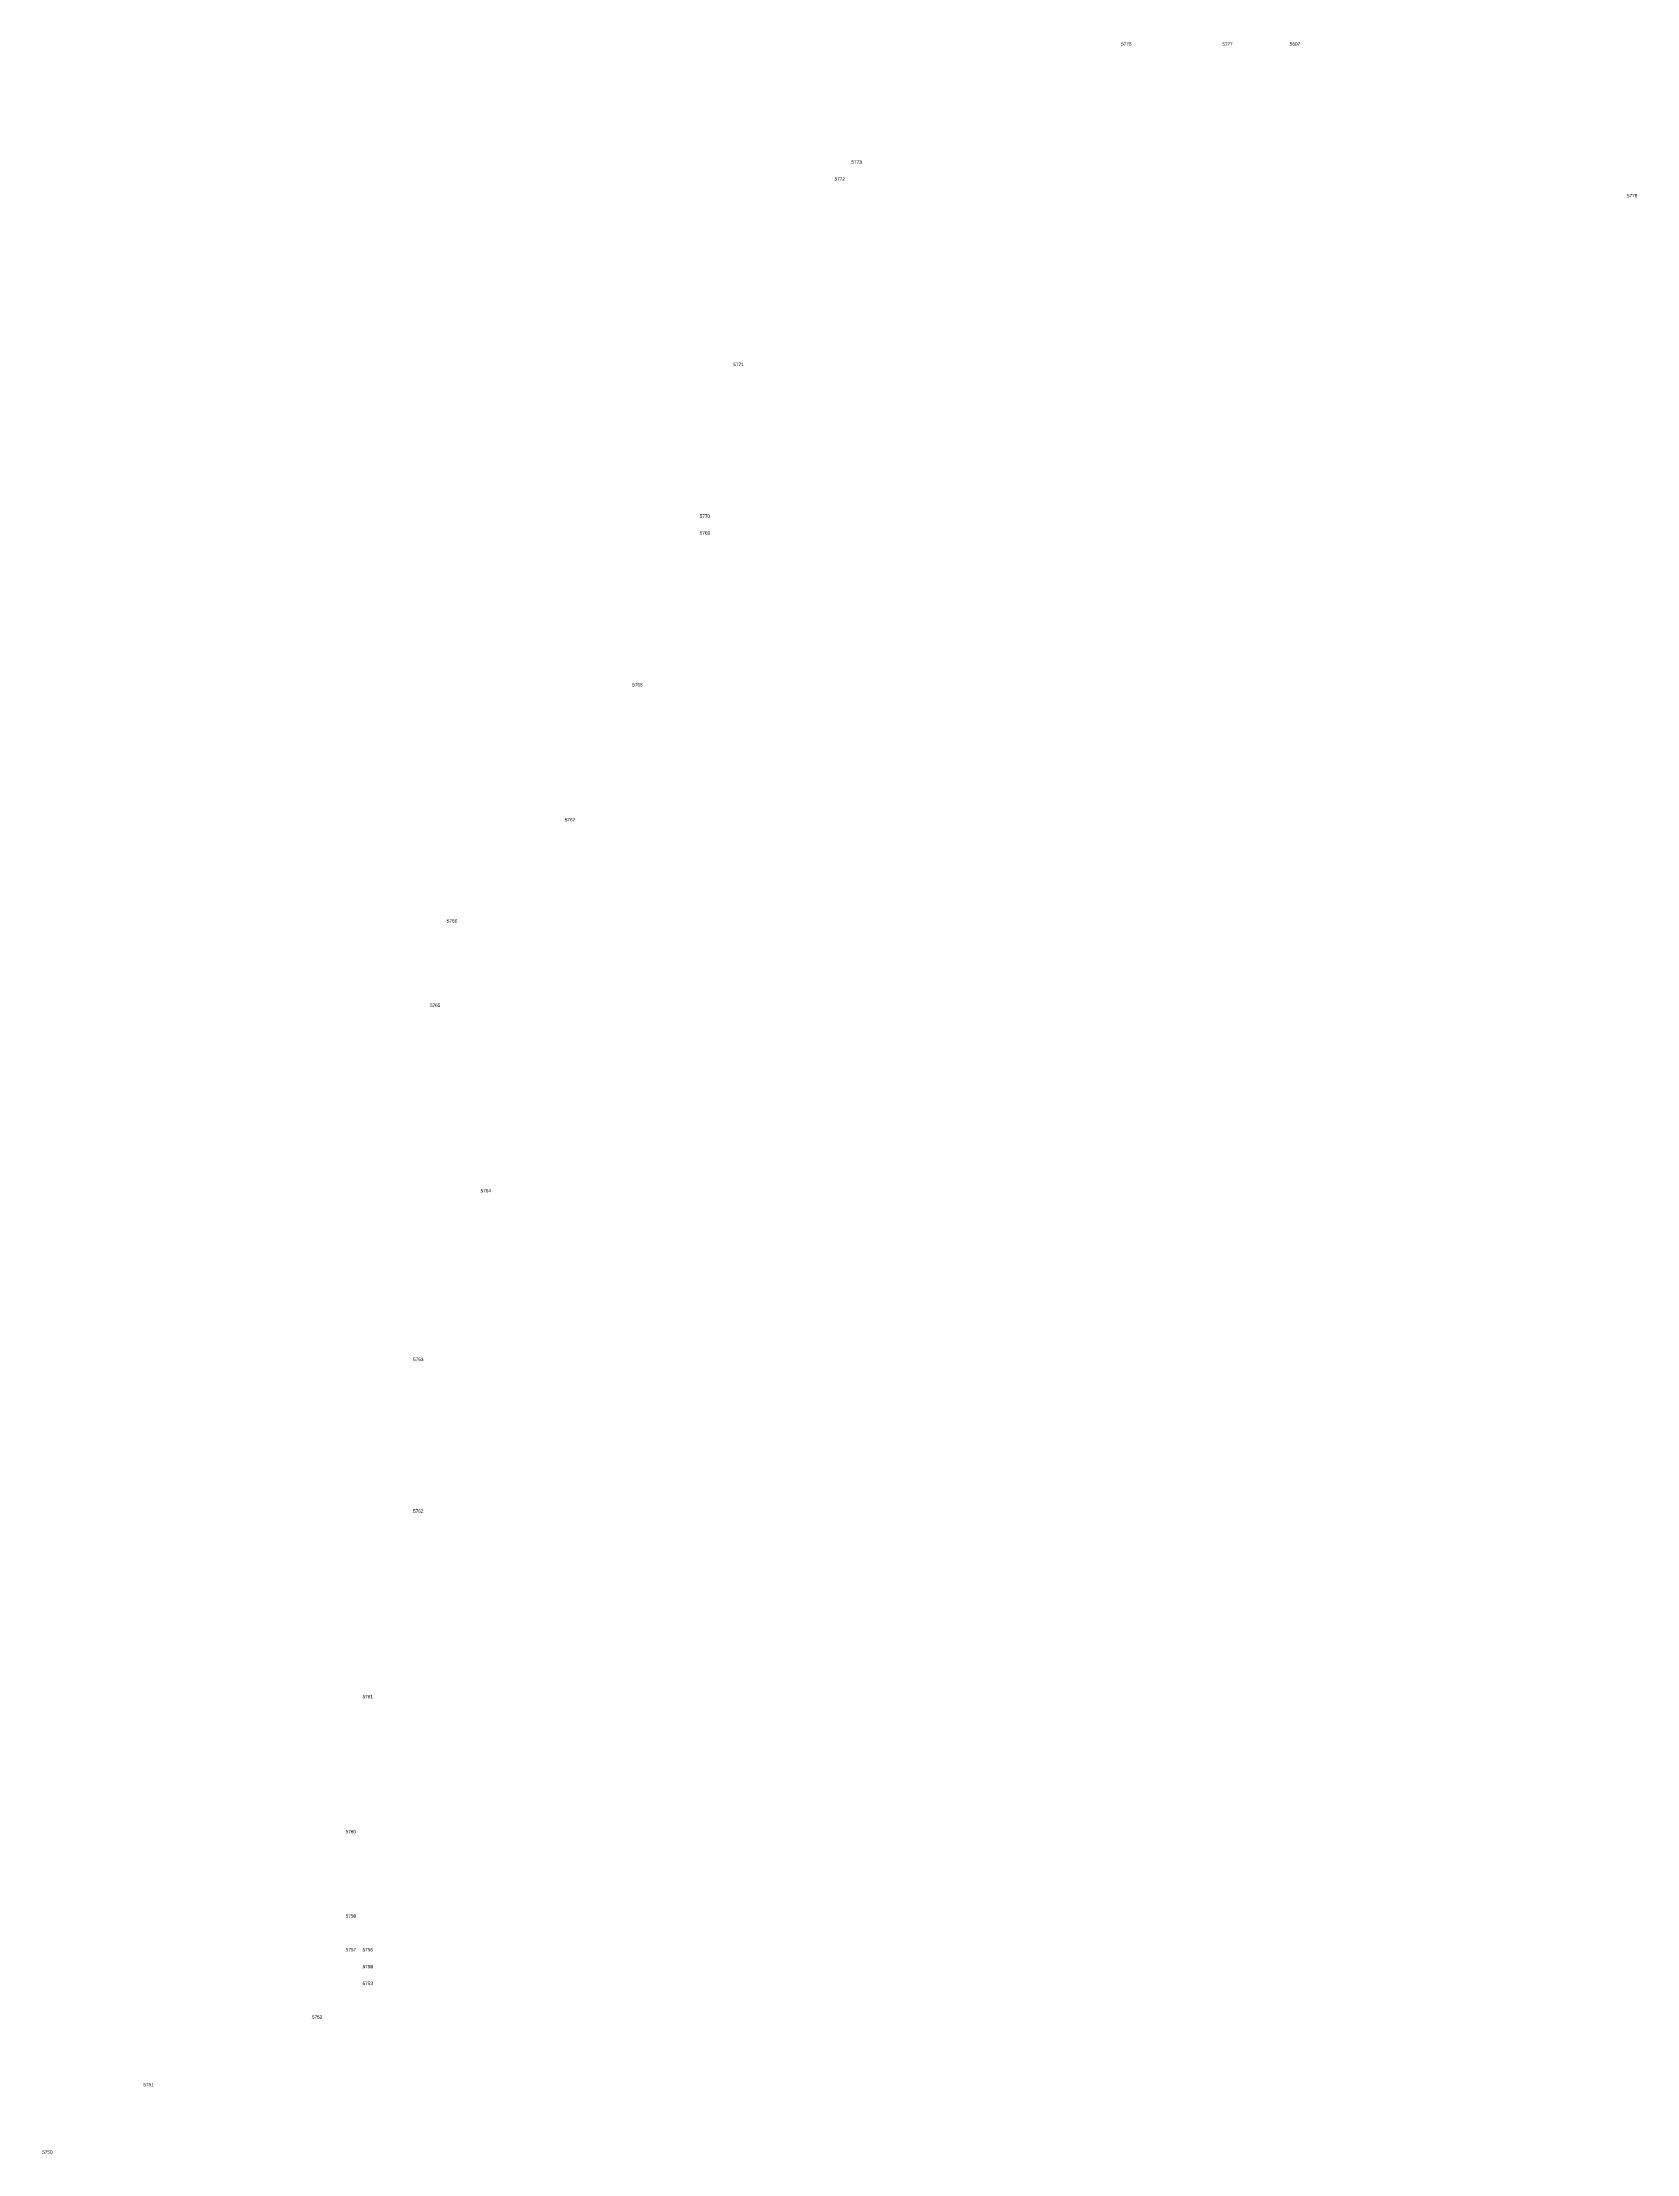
# Model space of a CAD drawing. Extents: x 535182 to 560328, y 1820963 to 1852759.
# Drawn here: x 545911 to 546005.6, y 1826337 to 1826462.2 of the extents above; entities that cross this region are included whole.
import ezdxf

# ---------------------------------------------------------------- set-up
doc = ezdxf.new("R2010")
doc.units = 0
doc.layers.add('Level 12', color=7, linetype='Continuous')
doc.layers.add('Level 7', color=7, linetype='Continuous')

msp = doc.modelspace()

# ---------------------------------------------------------------- linework, layer by layer
at = {"layer": 'Level 7'}
for p, q in [((545975, 1826462), (545975, 1826462)), ((545981, 1826462), (545981, 1826462)), ((545985, 1826462), (545985, 1826462)), ((545959, 1826455), (545959, 1826455)), ((545958, 1826454), (545958, 1826454)), ((546005, 1826453), (546005, 1826453)), ((545952, 1826443), (545952, 1826443)), ((545950, 1826434), (545950, 1826434)), ((545950, 1826433), (545950, 1826433)), ((545946, 1826424), (545946, 1826424)), ((545942, 1826416), (545942, 1826416)), ((545935, 1826410), (545935, 1826410)), ((545934, 1826405), (545934, 1826405)), ((545937, 1826394), (545937, 1826394)), ((545933, 1826384), (545933, 1826384)), ((545933, 1826375), (545933, 1826375)), ((545930, 1826364), (545930, 1826364)), ((545929, 1826356), (545929, 1826356)), ((545929, 1826351), (545929, 1826351)), ((545929, 1826351), (545929, 1826351)), ((545929, 1826349), (545929, 1826349)), ((545930, 1826349), (545930, 1826349)), ((545930, 1826348), (545930, 1826348)), ((545930, 1826348), (545930, 1826348)), ((545930, 1826347), (545930, 1826347)), ((545927, 1826345), (545927, 1826345)), ((545917, 1826341), (545917, 1826341)), ((545911, 1826337), (545911, 1826337))]:
    msp.add_line(p, q, dxfattribs=at)

# ---------------------------------------------------------------- texts
at = {"layer": 'Level 12'}
for s, p in [('5776', (545975, 1826462)), ('5777', (545981, 1826462)), ('5607', (545985, 1826462)), ('5773', (545959, 1826455)), ('5772', (545958, 1826454)), ('5778', (546005, 1826453)), ('5771', (545952, 1826443)), ('5770', (545950, 1826434)), ('5769', (545950, 1826433)), ('5768', (545946, 1826424)), ('5767', (545942, 1826416)), ('5766', (545935, 1826410)), ('5765', (545934, 1826405)), ('5764', (545937, 1826394)), ('5763', (545933, 1826384)), ('5762', (545933, 1826375)), ('5761', (545930, 1826364)), ('5760', (545929, 1826356)), ('5758', (545929, 1826351)), ('5759', (545929, 1826351)), ('5757', (545929, 1826349)), ('5756', (545930, 1826349)), ('5754', (545930, 1826348)), ('5755', (545930, 1826348)), ('5753', (545930, 1826347)), ('5752', (545927, 1826345)), ('5751', (545917, 1826341)), ('5750', (545911, 1826337))]:
    msp.add_text(s, height=0.2, dxfattribs=at).set_placement(p)

doc.saveas('drawing.dxf')
